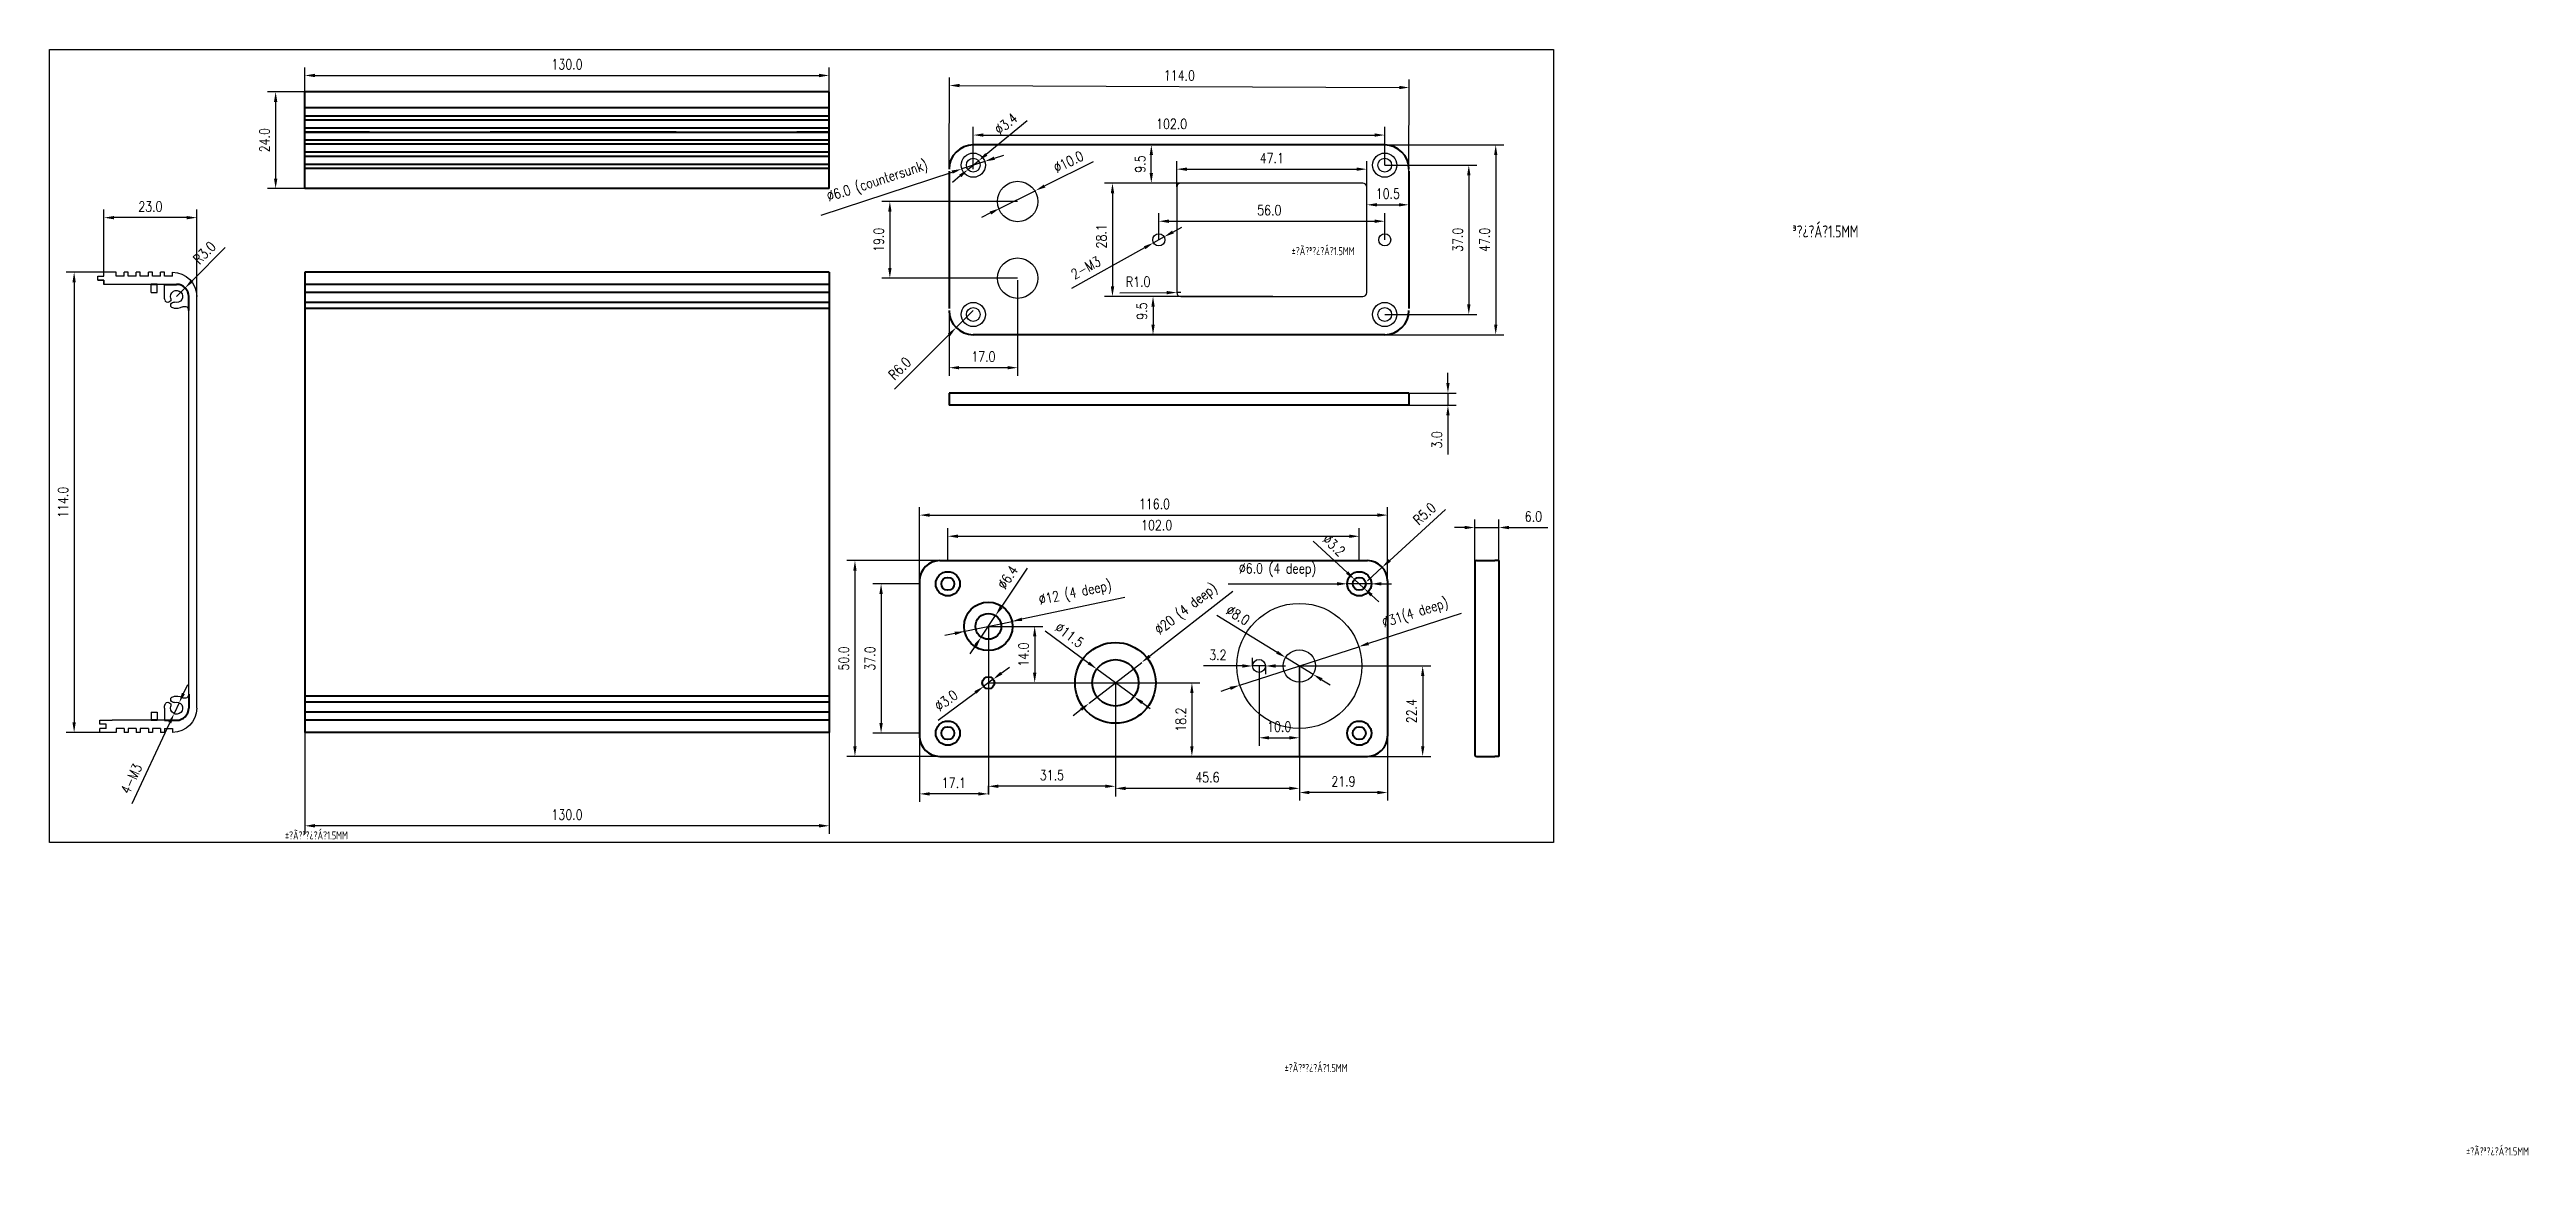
# Model space of a CAD drawing. Extents: x 2504 to 3118, y 66 to 340.
import ezdxf

# ---------------------------------------------------------------- set-up
doc = ezdxf.new("R2010")
doc.units = 0
doc.header["$MEASUREMENT"] = 0
doc.layers.get('0').update_dxf_attribs({"linetype": 'CONTINUOUS'})
doc.layers.get('DEFPOINTS').update_dxf_attribs({"linetype": 'CONTINUOUS'})
doc.layers.add('尺寸标注', color=7, linetype='CONTINUOUS')
doc.styles.add('PC_TEXTSTYLE', font='isocp.shx', dxfattribs={"width": 0.8, "bigfont": 'hzfs.shx'})
doc.styles.add('TH_GBDIM', font='romans.shx', dxfattribs={"width": 0.8, "bigfont": 'gbcbig.shx'})
doc.dimstyles.new('TH_GBDIM', dxfattribs={"dimtxt": 2.5, "dimasz": 2.5, "dimexe": 2, "dimexo": 0, "dimgap": 1.5, "dimtad": 1, "dimdec": 1, "dimzin": 0, "dimdsep": 46, "dimtxsty": 'TH_GBDIM', "dimcen": 2.5, "dimclrd": 5, "dimclre": 5, "dimclrt": 256, "dimadec": 0, "dimazin": 0, "dimtfac": 0.714286, "dimtdec": 1, "dimtmove": 0, "dimatfit": 3, "dimfxl": 1, "dimtzin": 0, "dimlwd": -1, "dimlwe": -1, "dimarcsym": 0})

msp = doc.modelspace()

# ---------------------------------------------------------------- texts
at = {"linetype": 'ByBlock', "width": 19.549, "attachment_point": 1, "style": 'PC_TEXTSTYLE'}
for s, insert, char_height in [('³?¿?Á?1.5MM', (2935.72, 296.25), 3), ('±?Ã?³?¿?Á?1.5MM', (2811.56, 290.87), 2), ('±?Ã?³?¿?Á?1.5MM', (2562, 146.11), 2), ('±?Ã?³?¿?Á?1.5MM', (2809.82, 88.47), 2), ('±?Ã?³?¿?Á?1.5MM', (3102.71, 67.83), 2)]:
    msp.add_mtext(s, dxfattribs=dict(at, insert=insert, char_height=char_height))

# ---------------------------------------------------------------- blocks, each defined once
blk = doc.blocks.new('*D40')
at = {"color": 5, "ltscale": 5, "transparency": 16777216}
for p, q in [((2719.32, 208.2), (2719.32, 226.47)), ((2721.82, 224.47), (2832.82, 224.47)), ((2835.32, 208.2), (2835.32, 226.47))]:
    blk.add_line(p, q, dxfattribs=at)
for points in [[(2721.82, 224.89), (2721.82, 224.05), (2719.32, 224.47)], [(2832.82, 224.89), (2832.82, 224.05), (2835.32, 224.47)]]:
    blk.add_solid(points, dxfattribs=at)
at = {"layer": 'DEFPOINTS', "color": 0, "ltscale": 5, "transparency": 16777216}
for p in [(2835.32, 224.47), (2719.32, 208.2), (2835.32, 208.2)]:
    blk.add_point(p, dxfattribs=at)
at = {"lineweight": 40, "ltscale": 5, "transparency": 16777216, "insert": (2777.55, 227.22), "char_height": 2.5, "attachment_point": 5, "style": 'TH_GBDIM'}
blk.add_mtext('116.0{}{}', dxfattribs=at)
blk = doc.blocks.new('*D36')
at = {"color": 5, "ltscale": 5, "transparency": 16777216}
for p, q in [((2726.32, 213.2), (2726.32, 221.23)), ((2828.32, 213.2), (2828.32, 221.23)), ((2728.82, 219.23), (2825.82, 219.23))]:
    blk.add_line(p, q, dxfattribs=at)
for points in [[(2728.82, 219.65), (2728.82, 218.81), (2726.32, 219.23)], [(2825.82, 219.65), (2825.82, 218.81), (2828.32, 219.23)]]:
    blk.add_solid(points, dxfattribs=at)
at = {"layer": 'DEFPOINTS', "color": 0, "ltscale": 5, "transparency": 16777216}
for p in [(2828.32, 219.23), (2726.32, 213.2), (2828.32, 213.2)]:
    blk.add_point(p, dxfattribs=at)
at = {"lineweight": 40, "ltscale": 5, "transparency": 16777216, "insert": (2778.09, 221.98), "char_height": 2.5, "attachment_point": 5, "style": 'TH_GBDIM'}
blk.add_mtext('102.0', dxfattribs=at)
blk = doc.blocks.new('*D41')
at = {"color": 5, "ltscale": 5, "transparency": 16777216}
for p, q in [((2724.32, 213.2), (2701.3, 213.2)), ((2703.3, 210.7), (2703.3, 167.2)), ((2724.32, 164.7), (2701.3, 164.7))]:
    blk.add_line(p, q, dxfattribs=at)
for points in [[(2702.88, 210.7), (2703.71, 210.7), (2703.3, 213.2)], [(2702.88, 167.2), (2703.71, 167.2), (2703.3, 164.7)]]:
    blk.add_solid(points, dxfattribs=at)
at = {"layer": 'DEFPOINTS', "color": 0, "ltscale": 5, "transparency": 16777216}
for p in [(2724.32, 213.2), (2703.3, 164.7), (2724.32, 164.7)]:
    blk.add_point(p, dxfattribs=at)
at = {"lineweight": 40, "ltscale": 5, "transparency": 16777216, "insert": (2700.55, 188.95), "char_height": 2.5, "attachment_point": 5, "rotation": 90, "style": 'TH_GBDIM'}
blk.add_mtext('50.0{}{}', dxfattribs=at)
blk = doc.blocks.new('*D37')
at = {"color": 5, "ltscale": 5, "transparency": 16777216}
for p, q in [((2719.32, 207.45), (2707.77, 207.45)), ((2709.77, 204.95), (2709.77, 172.95)), ((2719.32, 170.45), (2707.77, 170.45))]:
    blk.add_line(p, q, dxfattribs=at)
for points in [[(2709.36, 204.95), (2710.19, 204.95), (2709.77, 207.45)], [(2709.36, 172.95), (2710.19, 172.95), (2709.77, 170.45)]]:
    blk.add_solid(points, dxfattribs=at)
at = {"layer": 'DEFPOINTS', "color": 0, "ltscale": 5, "transparency": 16777216}
for p in [(2719.32, 207.45), (2709.77, 170.45), (2719.32, 170.45)]:
    blk.add_point(p, dxfattribs=at)
at = {"lineweight": 40, "ltscale": 5, "transparency": 16777216, "insert": (2707.02, 188.95), "char_height": 2.5, "attachment_point": 5, "rotation": 90, "style": 'TH_GBDIM'}
blk.add_mtext('37.0', dxfattribs=at)
blk = doc.blocks.new('*D42')
at = {"color": 5, "ltscale": 5, "transparency": 16777216}
for p, q in [((2849.7, 225.84), (2835.87, 213.25)), ((2830.32, 208.2), (2834.02, 211.57))]:
    blk.add_line(p, q, dxfattribs=at)
blk.add_solid([(2835.59, 213.56), (2836.15, 212.94), (2834.02, 211.57)], dxfattribs=at)
at = {"layer": 'DEFPOINTS', "color": 0, "ltscale": 5, "transparency": 16777216}
for p in [(2834.02, 211.57), (2830.32, 208.2)]:
    blk.add_point(p, dxfattribs=at)
at = {"lineweight": 40, "ltscale": 5, "transparency": 16777216, "insert": (2844.49, 224.81), "char_height": 2.5, "attachment_point": 5, "rotation": 42.3037, "style": 'TH_GBDIM'}
blk.add_mtext('R5.0', dxfattribs=at)
blk = doc.blocks.new('*D43')
at = {"color": 5, "ltscale": 5, "transparency": 16777216}
for p, q in [((2854.44, 221.39), (2851.94, 221.39)), ((2856.94, 212.7), (2856.94, 223.39)), ((2856.94, 221.39), (2862.94, 221.39)), ((2862.94, 213.2), (2862.94, 223.39)), ((2865.44, 221.39), (2875.03, 221.39))]:
    blk.add_line(p, q, dxfattribs=at)
for points in [[(2854.44, 221.81), (2854.44, 220.98), (2856.94, 221.39)], [(2865.44, 221.81), (2865.44, 220.98), (2862.94, 221.39)]]:
    blk.add_solid(points, dxfattribs=at)
at = {"layer": 'DEFPOINTS', "color": 0, "ltscale": 5, "transparency": 16777216}
for p in [(2862.94, 221.39), (2856.94, 212.7), (2862.94, 213.2)]:
    blk.add_point(p, dxfattribs=at)
at = {"lineweight": 40, "ltscale": 5, "transparency": 16777216, "insert": (2871.49, 224.14), "char_height": 2.5, "attachment_point": 5, "style": 'TH_GBDIM'}
blk.add_mtext('6.0', dxfattribs=at)
blk = doc.blocks.new('*D38')
at = {"layer": 'DEFPOINTS', "color": 0, "ltscale": 5, "transparency": 16777216}
for p in [(2827.15, 208.54), (2829.49, 206.36)]:
    blk.add_point(p, dxfattribs=at)
at = {"layer": '尺寸标注', "color": 5, "ltscale": 5, "transparency": 16777216}
for p, q in [((2816.88, 218.05), (2825.31, 210.24)), ((2829.49, 206.36), (2827.15, 208.54)), ((2831.33, 204.66), (2833.16, 202.96))]:
    blk.add_line(p, q, dxfattribs=at)
for points in [[(2825.59, 210.54), (2825.03, 209.93), (2827.15, 208.54)], [(2831.61, 204.97), (2831.04, 204.36), (2829.49, 206.36)]]:
    blk.add_solid(points, dxfattribs=at)
at = {"layer": '尺寸标注', "lineweight": 40, "ltscale": 5, "transparency": 16777216, "insert": (2822.05, 217.01), "char_height": 2.5, "attachment_point": 5, "rotation": 317.1756, "style": 'TH_GBDIM'}
blk.add_mtext('∅3.2', dxfattribs=at)
blk = doc.blocks.new('*D39')
at = {"layer": 'DEFPOINTS', "color": 0, "ltscale": 5, "transparency": 16777216}
for p in [(2825.32, 207.45), (2831.32, 207.45)]:
    blk.add_point(p, dxfattribs=at)
at = {"layer": '尺寸标注', "color": 5, "ltscale": 5, "transparency": 16777216}
for p, q in [((2795.79, 207.45), (2822.82, 207.45)), ((2831.32, 207.45), (2825.32, 207.45)), ((2833.82, 207.45), (2836.32, 207.45))]:
    blk.add_line(p, q, dxfattribs=at)
for points in [[(2822.82, 207.87), (2822.82, 207.03), (2825.32, 207.45)], [(2833.82, 207.87), (2833.82, 207.03), (2831.32, 207.45)]]:
    blk.add_solid(points, dxfattribs=at)
at = {"layer": '尺寸标注', "lineweight": 40, "ltscale": 5, "transparency": 16777216, "insert": (2808.06, 210.85), "char_height": 2.5, "attachment_point": 5, "style": 'TH_GBDIM'}
blk.add_mtext('∅6.0 (4 deep)', dxfattribs=at)
blk = doc.blocks.new('*D44')
at = {"layer": 'DEFPOINTS', "color": 0, "ltscale": 5, "transparency": 16777216}
for p in [(2813.47, 187.1), (2835.32, 169.7), (2813.47, 155.74)]:
    blk.add_point(p, dxfattribs=at)
at = {"layer": '尺寸标注', "color": 5, "ltscale": 5, "transparency": 16777216}
for p, q in [((2813.47, 187.1), (2813.47, 153.74)), ((2835.32, 169.7), (2835.32, 153.74)), ((2832.82, 155.74), (2815.97, 155.74))]:
    blk.add_line(p, q, dxfattribs=at)
for points in [[(2815.97, 156.16), (2815.97, 155.33), (2813.47, 155.74)], [(2832.82, 156.16), (2832.82, 155.33), (2835.32, 155.74)]]:
    blk.add_solid(points, dxfattribs=at)
at = {"layer": '尺寸标注', "lineweight": 40, "ltscale": 5, "transparency": 16777216, "insert": (2824.39, 158.49), "char_height": 2.5, "attachment_point": 5, "style": 'TH_GBDIM'}
blk.add_mtext('21.9', dxfattribs=at)
blk = doc.blocks.new('*D45')
at = {"layer": 'DEFPOINTS', "color": 0, "ltscale": 5, "transparency": 16777216}
for p in [(2767.87, 182.91), (2813.47, 172.11), (2767.87, 156.77)]:
    blk.add_point(p, dxfattribs=at)
at = {"layer": '尺寸标注', "color": 5, "ltscale": 5, "transparency": 16777216}
for p, q in [((2767.87, 182.91), (2767.87, 154.77)), ((2813.47, 172.11), (2813.47, 154.77)), ((2810.97, 156.77), (2770.37, 156.77))]:
    blk.add_line(p, q, dxfattribs=at)
for points in [[(2770.37, 157.19), (2770.37, 156.35), (2767.87, 156.77)], [(2810.97, 157.19), (2810.97, 156.35), (2813.47, 156.77)]]:
    blk.add_solid(points, dxfattribs=at)
at = {"layer": '尺寸标注', "lineweight": 40, "ltscale": 5, "transparency": 16777216, "insert": (2790.67, 159.52), "char_height": 2.5, "attachment_point": 5, "style": 'TH_GBDIM'}
blk.add_mtext('45.6', dxfattribs=at)
blk = doc.blocks.new('*D46')
at = {"layer": 'DEFPOINTS', "color": 0, "ltscale": 5, "transparency": 16777216}
for p in [(2736.37, 196.91), (2767.87, 164.7), (2736.37, 157.29)]:
    blk.add_point(p, dxfattribs=at)
at = {"layer": '尺寸标注', "color": 5, "ltscale": 5, "transparency": 16777216}
for p, q in [((2736.37, 196.91), (2736.37, 155.29)), ((2767.87, 164.7), (2767.87, 155.29)), ((2765.37, 157.29), (2738.87, 157.29))]:
    blk.add_line(p, q, dxfattribs=at)
for points in [[(2738.87, 157.7), (2738.87, 156.87), (2736.37, 157.29)], [(2765.37, 157.7), (2765.37, 156.87), (2767.87, 157.29)]]:
    blk.add_solid(points, dxfattribs=at)
at = {"layer": '尺寸标注', "lineweight": 40, "ltscale": 5, "transparency": 16777216, "insert": (2752.12, 160.04), "char_height": 2.5, "attachment_point": 5, "style": 'TH_GBDIM'}
blk.add_mtext('31.5', dxfattribs=at)
blk = doc.blocks.new('*D47')
at = {"layer": 'DEFPOINTS', "color": 0, "ltscale": 5, "transparency": 16777216}
for p in [(2719.32, 169.7), (2719.32, 155.4), (2736.37, 155.29)]:
    blk.add_point(p, dxfattribs=at)
at = {"layer": '尺寸标注', "color": 5, "ltscale": 5, "transparency": 16777216}
for p, q in [((2719.32, 169.7), (2719.32, 153.4)), ((2733.87, 155.4), (2721.82, 155.4)), ((2736.37, 155.29), (2736.37, 157.4))]:
    blk.add_line(p, q, dxfattribs=at)
for points in [[(2721.82, 155.82), (2721.82, 154.99), (2719.32, 155.4)], [(2733.87, 155.82), (2733.87, 154.99), (2736.37, 155.4)]]:
    blk.add_solid(points, dxfattribs=at)
at = {"layer": '尺寸标注', "lineweight": 40, "ltscale": 5, "transparency": 16777216, "insert": (2727.84, 158.15), "char_height": 2.5, "attachment_point": 5, "style": 'TH_GBDIM'}
blk.add_mtext('17.1', dxfattribs=at)
blk = doc.blocks.new('*D48')
at = {"layer": 'DEFPOINTS', "color": 0, "ltscale": 5, "transparency": 16777216}
for p in [(2736.37, 182.91), (2767.87, 164.7), (2786.83, 164.7)]:
    blk.add_point(p, dxfattribs=at)
at = {"layer": '尺寸标注', "color": 5, "ltscale": 5, "transparency": 16777216}
for p, q in [((2736.37, 182.91), (2788.83, 182.91)), ((2786.83, 180.41), (2786.83, 167.2)), ((2767.87, 164.7), (2788.83, 164.7))]:
    blk.add_line(p, q, dxfattribs=at)
for points in [[(2786.41, 180.41), (2787.24, 180.41), (2786.83, 182.91)], [(2786.41, 167.2), (2787.24, 167.2), (2786.83, 164.7)]]:
    blk.add_solid(points, dxfattribs=at)
at = {"layer": '尺寸标注', "lineweight": 40, "ltscale": 5, "transparency": 16777216, "insert": (2784.08, 173.81), "char_height": 2.5, "attachment_point": 5, "rotation": 90, "style": 'TH_GBDIM'}
blk.add_mtext('18.2', dxfattribs=at)
blk = doc.blocks.new('*D49')
at = {"layer": 'DEFPOINTS', "color": 0, "ltscale": 5, "transparency": 16777216}
for p in [(2813.47, 187.1), (2830.32, 164.7), (2844.04, 164.7)]:
    blk.add_point(p, dxfattribs=at)
at = {"layer": '尺寸标注', "color": 5, "ltscale": 5, "transparency": 16777216}
for p, q in [((2813.47, 187.1), (2846.04, 187.1)), ((2844.04, 184.6), (2844.04, 167.2)), ((2830.32, 164.7), (2846.04, 164.7))]:
    blk.add_line(p, q, dxfattribs=at)
for points in [[(2843.63, 184.6), (2844.46, 184.6), (2844.04, 187.1)], [(2843.63, 167.2), (2844.46, 167.2), (2844.04, 164.7)]]:
    blk.add_solid(points, dxfattribs=at)
at = {"layer": '尺寸标注', "lineweight": 40, "ltscale": 5, "transparency": 16777216, "insert": (2841.29, 175.9), "char_height": 2.5, "attachment_point": 5, "rotation": 90, "style": 'TH_GBDIM'}
blk.add_mtext('22.4', dxfattribs=at)
blk = doc.blocks.new('*D50')
at = {"layer": 'DEFPOINTS', "color": 0, "ltscale": 5, "transparency": 16777216}
for p in [(2763.25, 186.34), (2772.49, 179.49)]:
    blk.add_point(p, dxfattribs=at)
at = {"layer": '尺寸标注', "color": 5, "ltscale": 5, "transparency": 16777216}
for p, q in [((2750.46, 195.8), (2761.24, 187.82)), ((2772.49, 179.49), (2763.25, 186.34)), ((2774.5, 178.01), (2776.51, 176.52))]:
    blk.add_line(p, q, dxfattribs=at)
for points in [[(2761.49, 188.16), (2760.99, 187.49), (2763.25, 186.34)], [(2774.75, 178.34), (2774.25, 177.67), (2772.49, 179.49)]]:
    blk.add_solid(points, dxfattribs=at)
at = {"layer": '尺寸标注', "lineweight": 40, "ltscale": 5, "transparency": 16777216, "insert": (2756.48, 194.77), "char_height": 2.5, "attachment_point": 5, "rotation": 323.48844, "style": 'TH_GBDIM'}
blk.add_mtext('∅11.5', dxfattribs=at)
blk = doc.blocks.new('*D51')
at = {"layer": 'DEFPOINTS', "color": 0, "ltscale": 5, "transparency": 16777216}
for p in [(2774.39, 187.99), (2761.35, 177.84)]:
    blk.add_point(p, dxfattribs=at)
at = {"layer": '尺寸标注', "color": 5, "ltscale": 5, "transparency": 16777216}
for p, q in [((2796.95, 205.52), (2776.36, 189.52)), ((2761.35, 177.84), (2774.39, 187.99)), ((2759.37, 176.31), (2757.4, 174.77))]:
    blk.add_line(p, q, dxfattribs=at)
for points in [[(2776.11, 189.85), (2776.62, 189.19), (2774.39, 187.99)], [(2759.12, 176.64), (2759.63, 175.98), (2761.35, 177.84)]]:
    blk.add_solid(points, dxfattribs=at)
at = {"layer": '尺寸标注', "lineweight": 40, "ltscale": 5, "transparency": 16777216, "insert": (2785.55, 200.98), "char_height": 2.5, "attachment_point": 5, "rotation": 37.86663, "style": 'TH_GBDIM'}
blk.add_mtext('%%C20 (4 deep)', dxfattribs=at)
blk = doc.blocks.new('*D52')
at = {"layer": 'DEFPOINTS', "color": 0, "ltscale": 5, "transparency": 16777216}
for p in [(2735.17, 182.02), (2737.57, 183.81)]:
    blk.add_point(p, dxfattribs=at)
at = {"layer": '尺寸标注', "color": 5, "ltscale": 5, "transparency": 16777216}
for p, q in [((2739.57, 185.31), (2741.58, 186.8)), ((2723.95, 173.65), (2733.16, 180.52)), ((2737.57, 183.81), (2735.17, 182.02))]:
    blk.add_line(p, q, dxfattribs=at)
for points in [[(2739.33, 185.64), (2739.82, 184.97), (2737.57, 183.81)], [(2732.91, 180.86), (2733.41, 180.19), (2735.17, 182.02)]]:
    blk.add_solid(points, dxfattribs=at)
at = {"layer": '尺寸标注', "lineweight": 40, "ltscale": 5, "transparency": 16777216, "insert": (2725.91, 178.54), "char_height": 2.5, "attachment_point": 5, "rotation": 36.72519, "style": 'TH_GBDIM'}
blk.add_mtext('∅3.0', dxfattribs=at)
blk = doc.blocks.new('*D53')
at = {"layer": 'DEFPOINTS', "color": 0, "ltscale": 5, "transparency": 16777216}
for p in [(2810.06, 189.19), (2816.88, 185.01)]:
    blk.add_point(p, dxfattribs=at)
at = {"layer": '尺寸标注', "color": 5, "ltscale": 5, "transparency": 16777216}
for p, q in [((2792.97, 199.66), (2807.93, 190.5)), ((2816.88, 185.01), (2810.06, 189.19)), ((2819.01, 183.7), (2821.14, 182.4))]:
    blk.add_line(p, q, dxfattribs=at)
for points in [[(2808.14, 190.85), (2807.71, 190.14), (2810.06, 189.19)], [(2819.23, 184.06), (2818.79, 183.35), (2816.88, 185.01)]]:
    blk.add_solid(points, dxfattribs=at)
at = {"layer": '尺寸标注', "lineweight": 40, "ltscale": 5, "transparency": 16777216, "insert": (2798.24, 199.66), "char_height": 2.5, "attachment_point": 5, "rotation": 328.50239, "style": 'TH_GBDIM'}
blk.add_mtext('∅8.0', dxfattribs=at)
blk = doc.blocks.new('*D54')
at = {"layer": 'DEFPOINTS', "color": 0, "ltscale": 5, "transparency": 16777216}
for p in [(2828.22, 191.87), (2798.72, 182.33)]:
    blk.add_point(p, dxfattribs=at)
at = {"layer": '尺寸标注', "color": 5, "ltscale": 5, "transparency": 16777216}
for p, q in [((2853.57, 200.08), (2830.59, 192.64)), ((2798.72, 182.33), (2828.22, 191.87)), ((2796.34, 181.56), (2793.97, 180.79))]:
    blk.add_line(p, q, dxfattribs=at)
for points in [[(2830.47, 193.04), (2830.72, 192.25), (2828.22, 191.87)], [(2796.22, 181.95), (2796.47, 181.16), (2798.72, 182.33)]]:
    blk.add_solid(points, dxfattribs=at)
at = {"layer": '尺寸标注', "lineweight": 40, "ltscale": 5, "transparency": 16777216, "insert": (2842.26, 200), "char_height": 2.5, "attachment_point": 5, "rotation": 17.93719, "style": 'TH_GBDIM'}
blk.add_mtext('%%C31(4 deep)', dxfattribs=at)
blk = doc.blocks.new('*D55')
at = {"layer": 'DEFPOINTS', "color": 0, "ltscale": 5, "transparency": 16777216}
for p in [(2834.63, 318.63), (2732.63, 310.17), (2834.63, 311.17)]:
    blk.add_point(p, dxfattribs=at)
at = {"layer": '尺寸标注', "color": 5, "ltscale": 5, "transparency": 16777216}
for p, q in [((2732.63, 310.17), (2732.63, 320.63)), ((2834.63, 311.17), (2834.63, 320.63)), ((2735.13, 318.63), (2832.13, 318.63))]:
    blk.add_line(p, q, dxfattribs=at)
for points in [[(2735.13, 319.04), (2735.13, 318.21), (2732.63, 318.63)], [(2832.13, 319.04), (2832.13, 318.21), (2834.63, 318.63)]]:
    blk.add_solid(points, dxfattribs=at)
at = {"layer": '尺寸标注', "lineweight": 40, "ltscale": 5, "transparency": 16777216, "insert": (2781.8, 321.38), "char_height": 2.5, "attachment_point": 5, "style": 'TH_GBDIM'}
blk.add_mtext('102.0', dxfattribs=at)
blk = doc.blocks.new('*D56')
at = {"layer": 'DEFPOINTS', "color": 0, "ltscale": 5, "transparency": 16777216}
for p in [(2830.18, 310.18), (2783.08, 305.8), (2830.18, 305.72)]:
    blk.add_point(p, dxfattribs=at)
at = {"layer": '尺寸标注', "color": 5, "ltscale": 5, "transparency": 16777216}
for p, q in [((2783.08, 305.8), (2783.08, 312.18)), ((2785.58, 310.18), (2827.68, 310.18)), ((2830.18, 305.72), (2830.18, 312.18))]:
    blk.add_line(p, q, dxfattribs=at)
for points in [[(2785.58, 310.59), (2785.58, 309.76), (2783.08, 310.18)], [(2827.68, 310.59), (2827.68, 309.76), (2830.18, 310.18)]]:
    blk.add_solid(points, dxfattribs=at)
at = {"layer": '尺寸标注', "lineweight": 40, "ltscale": 5, "transparency": 16777216, "insert": (2806.63, 312.93), "char_height": 2.5, "attachment_point": 5, "style": 'TH_GBDIM'}
blk.add_mtext('47.1', dxfattribs=at)
blk = doc.blocks.new('*D57')
at = {"layer": 'DEFPOINTS', "color": 0, "ltscale": 5, "transparency": 16777216}
for p in [(2834.63, 311.17), (2834.63, 274.17), (2855.48, 274.17)]:
    blk.add_point(p, dxfattribs=at)
at = {"layer": '尺寸标注', "color": 5, "ltscale": 5, "transparency": 16777216}
for p, q in [((2834.63, 311.17), (2857.48, 311.17)), ((2855.48, 308.67), (2855.48, 276.67)), ((2834.63, 274.17), (2857.48, 274.17))]:
    blk.add_line(p, q, dxfattribs=at)
for points in [[(2855.06, 308.67), (2855.89, 308.67), (2855.48, 311.17)], [(2855.06, 276.67), (2855.89, 276.67), (2855.48, 274.17)]]:
    blk.add_solid(points, dxfattribs=at)
at = {"layer": '尺寸标注', "lineweight": 40, "ltscale": 5, "transparency": 16777216, "insert": (2852.73, 292.67), "char_height": 2.5, "attachment_point": 5, "rotation": 90, "style": 'TH_GBDIM'}
blk.add_mtext('37.0', dxfattribs=at)
blk = doc.blocks.new('*D58')
at = {"layer": 'DEFPOINTS', "color": 0, "ltscale": 5, "transparency": 16777216}
for p in [(2827.08, 316.17), (2826.24, 269.17), (2862.15, 269.17)]:
    blk.add_point(p, dxfattribs=at)
at = {"layer": '尺寸标注', "color": 5, "ltscale": 5, "transparency": 16777216}
for p, q in [((2827.08, 316.17), (2864.15, 316.17)), ((2862.15, 313.67), (2862.15, 271.67)), ((2826.24, 269.17), (2864.15, 269.17))]:
    blk.add_line(p, q, dxfattribs=at)
for points in [[(2861.74, 313.67), (2862.57, 313.67), (2862.15, 316.17)], [(2861.74, 271.67), (2862.57, 271.67), (2862.15, 269.17)]]:
    blk.add_solid(points, dxfattribs=at)
at = {"layer": '尺寸标注', "lineweight": 40, "ltscale": 5, "transparency": 16777216, "insert": (2859.4, 292.67), "char_height": 2.5, "attachment_point": 5, "rotation": 90, "style": 'TH_GBDIM'}
blk.add_mtext('47.0', dxfattribs=at)
blk = doc.blocks.new('*D59')
at = {"layer": 'DEFPOINTS', "color": 0, "ltscale": 5, "transparency": 16777216}
for p in [(2728.38, 270.93), (2732.63, 275.17)]:
    blk.add_point(p, dxfattribs=at)
at = {"layer": '尺寸标注', "color": 5, "ltscale": 5, "transparency": 16777216}
for p, q in [((2732.63, 275.17), (2728.38, 270.93)), ((2713.11, 255.65), (2726.61, 269.16))]:
    blk.add_line(p, q, dxfattribs=at)
blk.add_solid([(2726.32, 269.45), (2726.91, 268.86), (2728.38, 270.93)], dxfattribs=at)
at = {"layer": '尺寸标注', "lineweight": 40, "ltscale": 5, "transparency": 16777216, "insert": (2714.38, 260.81), "char_height": 2.5, "attachment_point": 5, "rotation": 45, "style": 'TH_GBDIM'}
blk.add_mtext('R6.0', dxfattribs=at)
blk = doc.blocks.new('*D60')
at = {"layer": 'DEFPOINTS', "color": 0, "ltscale": 5, "transparency": 16777216}
for p in [(2731.31, 310.09), (2733.94, 312.25)]:
    blk.add_point(p, dxfattribs=at)
at = {"layer": '尺寸标注', "color": 5, "ltscale": 5, "transparency": 16777216}
for p, q in [((2745.98, 322.19), (2735.86, 313.84)), ((2729.39, 308.5), (2727.46, 306.9)), ((2731.31, 310.09), (2733.94, 312.25))]:
    blk.add_line(p, q, dxfattribs=at)
for points in [[(2735.6, 314.16), (2736.13, 313.52), (2733.94, 312.25)], [(2729.12, 308.82), (2729.65, 308.17), (2731.31, 310.09)]]:
    blk.add_solid(points, dxfattribs=at)
at = {"layer": '尺寸标注', "lineweight": 40, "ltscale": 5, "transparency": 16777216, "insert": (2740.73, 321.42), "char_height": 2.5, "attachment_point": 5, "rotation": 39.5266, "style": 'TH_GBDIM'}
blk.add_mtext('∅3.4', dxfattribs=at)
blk = doc.blocks.new('*D61')
at = {"layer": 'DEFPOINTS', "color": 0, "ltscale": 5, "transparency": 16777216}
for p in [(2729.77, 310.23), (2735.48, 312.1)]:
    blk.add_point(p, dxfattribs=at)
at = {"layer": '尺寸标注', "color": 5, "ltscale": 5, "transparency": 16777216}
for p, q in [((2737.85, 312.88), (2740.23, 313.66)), ((2694.93, 298.81), (2727.4, 309.45)), ((2735.48, 312.1), (2729.77, 310.23))]:
    blk.add_line(p, q, dxfattribs=at)
for points in [[(2737.72, 313.28), (2737.98, 312.49), (2735.48, 312.1)], [(2727.27, 309.85), (2727.53, 309.06), (2729.77, 310.23)]]:
    blk.add_solid(points, dxfattribs=at)
at = {"layer": '尺寸标注', "lineweight": 40, "ltscale": 5, "transparency": 16777216, "insert": (2708.92, 306.98), "char_height": 2.5, "attachment_point": 5, "rotation": 18.15544, "style": 'TH_GBDIM'}
blk.add_mtext('∅6.0 (countersunk)', dxfattribs=at)
blk = doc.blocks.new('*D62')
at = {"layer": 'DEFPOINTS', "color": 0, "ltscale": 5, "transparency": 16777216}
for p in [(2840.63, 254.7), (2840.63, 251.7), (2850.3, 251.7)]:
    blk.add_point(p, dxfattribs=at)
at = {"layer": '尺寸标注', "color": 5, "ltscale": 5, "transparency": 16777216}
for p, q in [((2850.3, 257.2), (2850.3, 259.7)), ((2840.63, 254.7), (2852.3, 254.7)), ((2850.3, 254.7), (2850.3, 251.7)), ((2840.63, 251.7), (2852.3, 251.7)), ((2850.3, 249.2), (2850.3, 239.51))]:
    blk.add_line(p, q, dxfattribs=at)
for points in [[(2849.89, 257.2), (2850.72, 257.2), (2850.3, 254.7)], [(2849.89, 249.2), (2850.72, 249.2), (2850.3, 251.7)]]:
    blk.add_solid(points, dxfattribs=at)
at = {"layer": '尺寸标注', "lineweight": 40, "ltscale": 5, "transparency": 16777216, "insert": (2847.55, 243.11), "char_height": 2.5, "attachment_point": 5, "rotation": 90, "style": 'TH_GBDIM'}
blk.add_mtext('3.0', dxfattribs=at)
blk = doc.blocks.new('*D84')
at = {"layer": 'DEFPOINTS', "color": 0, "ltscale": 5, "transparency": 16777216}
for p in [(2743.63, 302.17), (2711.95, 283.17), (2743.63, 283.17)]:
    blk.add_point(p, dxfattribs=at)
at = {"layer": '尺寸标注', "color": 5, "ltscale": 5, "transparency": 16777216}
for p, q in [((2743.63, 302.17), (2709.95, 302.17)), ((2711.95, 299.67), (2711.95, 285.67)), ((2743.63, 283.17), (2709.95, 283.17))]:
    blk.add_line(p, q, dxfattribs=at)
for points in [[(2711.53, 299.67), (2712.36, 299.67), (2711.95, 302.17)], [(2711.53, 285.67), (2712.36, 285.67), (2711.95, 283.17)]]:
    blk.add_solid(points, dxfattribs=at)
at = {"layer": '尺寸标注', "lineweight": 40, "ltscale": 5, "transparency": 16777216, "insert": (2709.2, 292.67), "char_height": 2.5, "attachment_point": 5, "rotation": 90, "style": 'TH_GBDIM'}
blk.add_mtext('19.0', dxfattribs=at)
blk = doc.blocks.new('*D85')
at = {"layer": 'DEFPOINTS', "color": 0, "ltscale": 5, "transparency": 16777216}
for p in [(2743.63, 282.67), (2726.63, 275.17), (2726.63, 260.99)]:
    blk.add_point(p, dxfattribs=at)
at = {"layer": '尺寸标注', "color": 5, "ltscale": 5, "transparency": 16777216}
for p, q in [((2743.63, 282.67), (2743.63, 258.99)), ((2726.63, 275.17), (2726.63, 258.99)), ((2741.13, 260.99), (2729.13, 260.99))]:
    blk.add_line(p, q, dxfattribs=at)
for points in [[(2729.13, 261.41), (2729.13, 260.58), (2726.63, 260.99)], [(2741.13, 261.41), (2741.13, 260.58), (2743.63, 260.99)]]:
    blk.add_solid(points, dxfattribs=at)
at = {"layer": '尺寸标注', "lineweight": 40, "ltscale": 5, "transparency": 16777216, "insert": (2735.13, 263.74), "char_height": 2.5, "attachment_point": 5, "style": 'TH_GBDIM'}
blk.add_mtext('17.0', dxfattribs=at)
blk = doc.blocks.new('*D86')
at = {"layer": 'DEFPOINTS', "color": 0, "ltscale": 5, "transparency": 16777216}
for p in [(2748.1, 304.9), (2739.15, 300.44)]:
    blk.add_point(p, dxfattribs=at)
at = {"layer": '尺寸标注', "color": 5, "ltscale": 5, "transparency": 16777216}
for p, q in [((2762.34, 311.98), (2750.34, 306.01)), ((2739.15, 300.44), (2748.1, 304.9)), ((2736.91, 299.33), (2734.67, 298.21))]:
    blk.add_line(p, q, dxfattribs=at)
for points in [[(2750.15, 306.38), (2750.53, 305.64), (2748.1, 304.9)], [(2736.72, 299.7), (2737.1, 298.95), (2739.15, 300.44)]]:
    blk.add_solid(points, dxfattribs=at)
at = {"layer": '尺寸标注', "lineweight": 40, "ltscale": 5, "transparency": 16777216, "insert": (2756.23, 312.01), "char_height": 2.5, "attachment_point": 5, "rotation": 26.45528, "style": 'TH_GBDIM'}
blk.add_mtext('∅10.0', dxfattribs=at)
blk = doc.blocks.new('*D87')
at = {"layer": 'DEFPOINTS', "color": 0, "ltscale": 5, "transparency": 16777216}
for p in [(2738.15, 199.58), (2734.59, 194.25)]:
    blk.add_point(p, dxfattribs=at)
at = {"layer": '尺寸标注', "color": 5, "ltscale": 5, "transparency": 16777216}
for p, q in [((2745.98, 211.3), (2739.54, 201.65)), ((2734.59, 194.25), (2738.15, 199.58)), ((2733.2, 192.17), (2731.81, 190.1))]:
    blk.add_line(p, q, dxfattribs=at)
for points in [[(2739.19, 201.89), (2739.88, 201.42), (2738.15, 199.58)], [(2732.86, 192.41), (2733.55, 191.94), (2734.59, 194.25)]]:
    blk.add_solid(points, dxfattribs=at)
at = {"layer": '尺寸标注', "lineweight": 40, "ltscale": 5, "transparency": 16777216, "insert": (2741.16, 209.04), "char_height": 2.5, "attachment_point": 5, "rotation": 56.25598, "style": 'TH_GBDIM'}
blk.add_mtext('∅6.4', dxfattribs=at)
blk = doc.blocks.new('*D88')
at = {"layer": 'DEFPOINTS', "color": 0, "ltscale": 5, "transparency": 16777216}
for p in [(2736.37, 196.91), (2741.37, 182.91), (2747.85, 182.91)]:
    blk.add_point(p, dxfattribs=at)
at = {"layer": '尺寸标注', "color": 5, "ltscale": 5, "transparency": 16777216}
for p, q in [((2736.37, 196.91), (2749.85, 196.91)), ((2747.85, 194.41), (2747.85, 185.41)), ((2741.37, 182.91), (2749.85, 182.91))]:
    blk.add_line(p, q, dxfattribs=at)
for points in [[(2747.44, 194.41), (2748.27, 194.41), (2747.85, 196.91)], [(2747.44, 185.41), (2748.27, 185.41), (2747.85, 182.91)]]:
    blk.add_solid(points, dxfattribs=at)
at = {"layer": '尺寸标注', "lineweight": 40, "ltscale": 5, "transparency": 16777216, "insert": (2745.1, 189.91), "char_height": 2.5, "attachment_point": 5, "rotation": 90, "style": 'TH_GBDIM'}
blk.add_mtext('14.0', dxfattribs=at)
blk = doc.blocks.new('*D89')
at = {"layer": 'DEFPOINTS', "color": 0, "ltscale": 5, "transparency": 16777216}
for p in [(2742.24, 198.15), (2730.5, 195.68)]:
    blk.add_point(p, dxfattribs=at)
at = {"layer": '尺寸标注', "color": 5, "ltscale": 5, "transparency": 16777216}
for p, q in [((2770.2, 204.04), (2744.69, 198.67)), ((2730.5, 195.68), (2742.24, 198.15)), ((2728.05, 195.16), (2725.6, 194.65))]:
    blk.add_line(p, q, dxfattribs=at)
for points in [[(2744.6, 199.07), (2744.77, 198.26), (2742.24, 198.15)], [(2727.97, 195.57), (2728.14, 194.75), (2730.5, 195.68)]]:
    blk.add_solid(points, dxfattribs=at)
at = {"layer": '尺寸标注', "lineweight": 40, "ltscale": 5, "transparency": 16777216, "insert": (2757.96, 204.94), "char_height": 2.5, "width": 22.8376, "attachment_point": 5, "rotation": 11.89538, "style": 'TH_GBDIM'}
blk.add_mtext('%%C12 (4 deep)', dxfattribs=at)
blk = doc.blocks.new('*D182')
at = {"color": 5, "transparency": 16777216}
for p, q in [((2566.92, 170.64), (2566.92, 145.5)), ((2696.92, 170.64), (2696.92, 145.5)), ((2694.42, 147.5), (2569.42, 147.5))]:
    blk.add_line(p, q, dxfattribs=at)
for points in [[(2569.42, 147.92), (2569.42, 147.08), (2566.92, 147.5)], [(2694.42, 147.92), (2694.42, 147.08), (2696.92, 147.5)]]:
    blk.add_solid(points, dxfattribs=at)
at = {"layer": 'DEFPOINTS', "color": 0, "transparency": 16777216}
for p in [(2566.92, 170.64), (2696.92, 170.64), (2566.92, 147.5)]:
    blk.add_point(p, dxfattribs=at)
at = {"lineweight": 40, "transparency": 16777216, "insert": (2631.92, 150.25), "char_height": 2.5, "attachment_point": 5, "style": 'TH_GBDIM'}
blk.add_mtext('130.0', dxfattribs=at)
blk = doc.blocks.new('*D183')
at = {"color": 5, "transparency": 16777216}
for p, q in [((2547.19, 290.75), (2539.01, 282.53)), ((2535.13, 278.64), (2537.24, 280.76))]:
    blk.add_line(p, q, dxfattribs=at)
blk.add_solid([(2538.71, 282.83), (2539.3, 282.24), (2537.24, 280.76)], dxfattribs=at)
at = {"layer": 'DEFPOINTS', "color": 0, "transparency": 16777216}
for p in [(2535.13, 278.64), (2537.24, 280.76)]:
    blk.add_point(p, dxfattribs=at)
at = {"lineweight": 40, "transparency": 16777216, "insert": (2542.04, 289.47), "char_height": 2.5, "attachment_point": 5, "rotation": 45.09994, "style": 'TH_GBDIM'}
blk.add_mtext('R3.0', dxfattribs=at)
blk = doc.blocks.new('xc3')
for p, q in [((303.89, 1025), (303.89, 1028)), ((304.89, 1028), (303.89, 1028)), ((305.89, 1029.5), (304.89, 1029.5)), ((305.89, 1028), (306.89, 1028)), ((306.89, 1028), (305.89, 1028)), ((415.89, 1029), (414.89, 1029)), ((414.89, 1029), (414.89, 1026)), ((414.89, 1016.3), (414.89, 1026)), ((416.89, 1027.5), (415.89, 1027.5)), ((417.89, 1029), (416.89, 1029)), ((417.89, 1025), (417.89, 1029)), ((304.89, 1025), (303.89, 1025)), ((303.89, 1022), (303.89, 1023)), ((304.89, 1023), (303.89, 1023)), ((304.89, 1022), (303.89, 1022)), ((303.89, 1019), (303.89, 1020)), ((304.89, 1020), (303.89, 1020)), ((416.89, 1025), (417.89, 1025)), ((416.89, 1023), (417.89, 1023)), ((416.89, 1022), (417.89, 1022)), ((416.89, 1020), (417.89, 1020)), ((417.89, 1022), (417.89, 1023)), ((417.89, 1019), (417.89, 1020)), ((304.89, 1019), (303.89, 1019)), ((303.89, 1016), (303.89, 1017)), ((304.89, 1017), (303.89, 1017)), ((304.89, 1016), (303.89, 1016)), ((304.89, 1014), (303.89, 1014)), ((308.89, 1016.3), (308.89, 1014.8)), ((412.89, 1016.3), (412.89, 1014.8)), ((416.89, 1019), (417.89, 1019)), ((416.89, 1017), (417.89, 1017)), ((416.89, 1016), (417.89, 1016)), ((416.89, 1014), (417.89, 1014)), ((417.89, 1016), (417.89, 1017)), ((304.89, 1013), (303.89, 1013)), ((304.89, 1011), (303.89, 1011)), ((309.89, 1013), (306.89, 1013)), ((411.89, 1013), (414.89, 1013)), ((416.89, 1013), (417.89, 1013)), ((416.89, 1013), (416.89, 1011)), ((416.89, 1011), (417.89, 1011))]:
    blk.add_line(p, q)
at = {"linetype": 'Continuous'}
for p, q in [((304.89, 1029.5), (304.89, 1028)), ((305.89, 1029.5), (305.89, 1028)), ((305.89, 1028), (305.89, 1029.5)), ((306.89, 1016.3), (306.89, 1028)), ((415.89, 1027.5), (415.89, 1029)), ((416.89, 1027.5), (416.89, 1029)), ((304.89, 1023), (304.89, 1025)), ((304.89, 1020), (304.89, 1022)), ((416.89, 1023), (416.89, 1025)), ((416.89, 1020), (416.89, 1022)), ((303.89, 1013), (303.89, 1014)), ((304.89, 1017), (304.89, 1019)), ((304.89, 1014), (304.89, 1016)), ((308.89, 1016.3), (306.89, 1016.3)), ((308.89, 1014.8), (306.89, 1014.8)), ((306.89, 1013), (306.89, 1014.8)), ((306.89, 1013), (306.89, 1014.8)), ((412.89, 1016.3), (414.89, 1016.3)), ((412.89, 1014.8), (414.89, 1014.8)), ((414.89, 1014), (414.89, 1014.8)), ((414.89, 1013), (414.89, 1014.8)), ((414.89, 1013), (414.89, 1014.8)), ((414.89, 1013), (414.89, 1014.5)), ((416.89, 1017), (416.89, 1019)), ((416.89, 1014), (416.89, 1016)), ((417.89, 1013), (417.89, 1014)), ((304.89, 1011), (304.89, 1013)), ((411.89, 1005), (309.89, 1005)), ((408.43, 1007), (313.36, 1007))]:
    blk.add_line(p, q, dxfattribs=at)
for centre, radius, start, end in [((309.89, 1011), 6, 180, 270), ((309.89, 1010), 1.5, 71.3878, 18.6122), ((309.89, 1010), 3, 71.3878, 90), ((310.61, 1012.14), 0.75, 251.3878, 71.3878), ((312.03, 1010.72), 0.75, 18.6122, 198.6122), ((313.36, 1008), 1, 150, 270), ((309.89, 1010), 3, 330, 18.6122), ((309.89, 1010), 3, 0, 18.6122), ((408.43, 1008), 1, 270, 30), ((411.89, 1010), 3, 161.3878, 210), ((411.89, 1010), 3, 161.3878, 180), ((409.76, 1010.72), 0.75, 341.3878, 161.3878), ((411.89, 1010), 1.5, 161.3878, 108.6122), ((411.18, 1012.14), 0.75, 108.6122, 288.6122), ((411.89, 1010), 3, 90, 108.6122), ((411.89, 1011), 6, 270, 0)]:
    blk.add_arc(centre, radius, start, end)
blk = doc.blocks.new('*D179')
at = {"color": 5, "transparency": 16777216}
for p, q in [((2536.82, 180.26), (2537.88, 182.53)), ((2524.09, 153.01), (2533.43, 173.01)), ((2535.76, 178), (2534.49, 175.28))]:
    blk.add_line(p, q, dxfattribs=at)
for points in [[(2536.44, 180.44), (2537.2, 180.09), (2535.76, 178)], [(2533.06, 173.19), (2533.81, 172.84), (2534.49, 175.28)]]:
    blk.add_solid(points, dxfattribs=at)
at = {"layer": 'DEFPOINTS', "color": 0, "transparency": 16777216}
for p in [(2534.49, 175.28), (2535.76, 178)]:
    blk.add_point(p, dxfattribs=at)
at = {"lineweight": 40, "transparency": 16777216, "insert": (2523.93, 159.16), "char_height": 2.5, "attachment_point": 5, "rotation": 64.96086, "style": 'TH_GBDIM'}
blk.add_mtext('4-M3', dxfattribs=at)
blk = doc.blocks.new('*D180')
at = {"layer": 'DEFPOINTS', "color": 0, "ltscale": 5, "transparency": 16777216}
for p in [(2517.13, 284.64), (2509.73, 170.64), (2516.13, 170.64)]:
    blk.add_point(p, dxfattribs=at)
at = {"layer": '尺寸标注', "color": 5, "ltscale": 5, "transparency": 16777216}
for p, q in [((2517.13, 284.64), (2507.73, 284.64)), ((2509.73, 282.14), (2509.73, 173.14)), ((2516.13, 170.64), (2507.73, 170.64))]:
    blk.add_line(p, q, dxfattribs=at)
for points in [[(2509.31, 282.14), (2510.14, 282.14), (2509.73, 284.64)], [(2509.31, 173.14), (2510.14, 173.14), (2509.73, 170.64)]]:
    blk.add_solid(points, dxfattribs=at)
at = {"layer": '尺寸标注', "lineweight": 40, "ltscale": 5, "transparency": 16777216, "insert": (2506.98, 227.64), "char_height": 2.5, "attachment_point": 5, "rotation": 90, "style": 'TH_GBDIM'}
blk.add_mtext('114.0', dxfattribs=at)
blk = doc.blocks.new('*D181')
at = {"layer": 'DEFPOINTS', "color": 0, "ltscale": 5, "transparency": 16777216}
for p in [(2517.13, 298.17), (2517.13, 284.64), (2540.13, 278.64)]:
    blk.add_point(p, dxfattribs=at)
at = {"layer": '尺寸标注', "color": 5, "ltscale": 5, "transparency": 16777216}
for p, q in [((2517.13, 284.64), (2517.13, 300.17)), ((2537.63, 298.17), (2519.63, 298.17)), ((2540.13, 278.64), (2540.13, 300.17))]:
    blk.add_line(p, q, dxfattribs=at)
for points in [[(2519.63, 298.58), (2519.63, 297.75), (2517.13, 298.17)], [(2537.63, 298.58), (2537.63, 297.75), (2540.13, 298.17)]]:
    blk.add_solid(points, dxfattribs=at)
at = {"layer": '尺寸标注', "lineweight": 40, "ltscale": 5, "transparency": 16777216, "insert": (2528.63, 300.92), "char_height": 2.5, "attachment_point": 5, "style": 'TH_GBDIM'}
blk.add_mtext('23.0', dxfattribs=at)
blk = doc.blocks.new('*D220')
at = {"layer": 'DEFPOINTS', "color": 0, "ltscale": 5, "transparency": 16777216}
for p in [(2696.92, 333.39), (2566.92, 329.35), (2696.92, 329.35)]:
    blk.add_point(p, dxfattribs=at)
at = {"layer": '尺寸标注', "color": 5, "ltscale": 5, "transparency": 16777216}
for p, q in [((2566.92, 329.35), (2566.92, 335.39)), ((2569.42, 333.39), (2694.42, 333.39)), ((2696.92, 329.35), (2696.92, 335.39))]:
    blk.add_line(p, q, dxfattribs=at)
for points in [[(2569.42, 333.81), (2569.42, 332.97), (2566.92, 333.39)], [(2694.42, 333.81), (2694.42, 332.97), (2696.92, 333.39)]]:
    blk.add_solid(points, dxfattribs=at)
at = {"layer": '尺寸标注', "ltscale": 5, "transparency": 16777216, "insert": (2631.92, 336.14), "char_height": 2.5, "attachment_point": 5, "style": 'TH_GBDIM'}
blk.add_mtext('130.0', dxfattribs=at)
blk = doc.blocks.new('*D221')
at = {"layer": 'DEFPOINTS', "color": 0, "ltscale": 5, "transparency": 16777216}
for p in [(2566.92, 329.35), (2559.68, 305.35), (2566.92, 305.35)]:
    blk.add_point(p, dxfattribs=at)
at = {"layer": '尺寸标注', "color": 5, "ltscale": 5, "transparency": 16777216}
for p, q in [((2566.92, 329.35), (2557.68, 329.35)), ((2559.68, 326.85), (2559.68, 307.85)), ((2566.92, 305.35), (2557.68, 305.35))]:
    blk.add_line(p, q, dxfattribs=at)
for points in [[(2559.27, 326.85), (2560.1, 326.85), (2559.68, 329.35)], [(2559.27, 307.85), (2560.1, 307.85), (2559.68, 305.35)]]:
    blk.add_solid(points, dxfattribs=at)
at = {"layer": '尺寸标注', "ltscale": 5, "transparency": 16777216, "insert": (2556.93, 317.35), "char_height": 2.5, "attachment_point": 5, "rotation": 90, "style": 'TH_GBDIM'}
blk.add_mtext('24.0', dxfattribs=at)
blk = doc.blocks.new('*D251')
at = {"layer": 'DEFPOINTS', "color": 0, "ltscale": 5, "transparency": 16777216}
for p in [(2806.63, 306.72), (2767.14, 278.62), (2806.63, 278.62)]:
    blk.add_point(p, dxfattribs=at)
at = {"layer": '尺寸标注', "color": 5, "ltscale": 5, "transparency": 16777216}
for p, q in [((2806.63, 306.72), (2765.14, 306.72)), ((2767.14, 304.22), (2767.14, 281.12)), ((2806.63, 278.62), (2765.14, 278.62))]:
    blk.add_line(p, q, dxfattribs=at)
for points in [[(2766.73, 304.22), (2767.56, 304.22), (2767.14, 306.72)], [(2766.73, 281.12), (2767.56, 281.12), (2767.14, 278.62)]]:
    blk.add_solid(points, dxfattribs=at)
at = {"layer": '尺寸标注', "lineweight": 40, "ltscale": 5, "transparency": 16777216, "insert": (2764.39, 293.55), "char_height": 2.5, "attachment_point": 5, "rotation": 90, "style": 'TH_GBDIM'}
blk.add_mtext('28.1', dxfattribs=at)
blk = doc.blocks.new('*D256')
at = {"layer": 'DEFPOINTS', "color": 0, "ltscale": 5, "transparency": 16777216}
for p in [(2834.63, 297.28), (2778.63, 292.67), (2834.63, 292.67)]:
    blk.add_point(p, dxfattribs=at)
at = {"layer": '尺寸标注', "color": 5, "ltscale": 5, "transparency": 16777216}
for p, q in [((2778.63, 292.67), (2778.63, 299.28)), ((2781.13, 297.28), (2832.13, 297.28)), ((2834.63, 292.67), (2834.63, 299.28))]:
    blk.add_line(p, q, dxfattribs=at)
for points in [[(2781.13, 297.7), (2781.13, 296.86), (2778.63, 297.28)], [(2832.13, 297.7), (2832.13, 296.86), (2834.63, 297.28)]]:
    blk.add_solid(points, dxfattribs=at)
at = {"layer": '尺寸标注', "ltscale": 5, "transparency": 16777216, "insert": (2806.02, 300.03), "char_height": 2.5, "attachment_point": 5, "style": 'TH_GBDIM'}
blk.add_mtext('56.0', dxfattribs=at)
blk = doc.blocks.new('*D258')
at = {"layer": 'DEFPOINTS', "color": 0, "ltscale": 5, "transparency": 16777216}
for p in [(2783.08, 279.61), (2784.08, 279.62)]:
    blk.add_point(p, dxfattribs=at)
at = {"layer": '尺寸标注', "color": 5, "ltscale": 5, "transparency": 16777216}
for p, q in [((2768.98, 279.5), (2780.58, 279.59)), ((2784.08, 279.62), (2783.08, 279.61))]:
    blk.add_line(p, q, dxfattribs=at)
blk.add_solid([(2780.57, 280.01), (2780.58, 279.17), (2783.08, 279.61)], dxfattribs=at)
at = {"layer": '尺寸标注', "ltscale": 5, "transparency": 16777216, "insert": (2773.51, 282.28), "char_height": 2.5, "attachment_point": 5, "rotation": 0.45743, "style": 'TH_GBDIM'}
blk.add_mtext('R1.0', dxfattribs=at)
blk = doc.blocks.new('*D261')
at = {"layer": 'DEFPOINTS', "color": 0, "ltscale": 5, "transparency": 16777216}
for p in [(2840.72, 330.4), (2726.63, 310.17), (2840.63, 309.67)]:
    blk.add_point(p, dxfattribs=at)
at = {"layer": '尺寸标注', "color": 5, "ltscale": 5, "transparency": 16777216}
for p, q in [((2726.63, 310.17), (2726.72, 332.9)), ((2840.63, 309.67), (2840.72, 332.4)), ((2729.22, 330.89), (2838.22, 330.42))]:
    blk.add_line(p, q, dxfattribs=at)
for points in [[(2729.22, 331.31), (2729.21, 330.48), (2726.72, 330.9)], [(2838.22, 330.83), (2838.21, 330), (2840.72, 330.4)]]:
    blk.add_solid(points, dxfattribs=at)
at = {"layer": '尺寸标注', "ltscale": 5, "transparency": 16777216, "insert": (2783.73, 333.4), "char_height": 2.5, "attachment_point": 5, "rotation": 359.7487, "style": 'TH_GBDIM'}
blk.add_mtext('114.0', dxfattribs=at)
blk = doc.blocks.new('*D262')
at = {"layer": 'DEFPOINTS', "color": 0, "ltscale": 5, "transparency": 16777216}
for p in [(2840.63, 301.35), (2830.18, 292.67), (2840.63, 292.67)]:
    blk.add_point(p, dxfattribs=at)
at = {"layer": '尺寸标注', "color": 5, "ltscale": 5, "transparency": 16777216}
for p, q in [((2830.18, 292.67), (2830.18, 303.35)), ((2832.68, 301.35), (2838.13, 301.35)), ((2840.63, 292.67), (2840.63, 303.35))]:
    blk.add_line(p, q, dxfattribs=at)
for points in [[(2832.68, 301.76), (2832.68, 300.93), (2830.18, 301.35)], [(2838.13, 301.76), (2838.13, 300.93), (2840.63, 301.35)]]:
    blk.add_solid(points, dxfattribs=at)
at = {"layer": '尺寸标注', "ltscale": 5, "transparency": 16777216, "insert": (2835.4, 304.1), "char_height": 2.5, "attachment_point": 5, "style": 'TH_GBDIM'}
blk.add_mtext('10.5', dxfattribs=at)
blk = doc.blocks.new('*D263')
at = {"layer": 'DEFPOINTS', "color": 0, "ltscale": 5, "transparency": 16777216}
for p in [(2806.89, 278.62), (2777.19, 269.17), (2806.89, 269.17)]:
    blk.add_point(p, dxfattribs=at)
at = {"layer": '尺寸标注', "color": 5, "ltscale": 5, "transparency": 16777216}
for p, q in [((2806.89, 278.62), (2775.19, 278.62)), ((2777.19, 276.12), (2777.19, 271.67)), ((2806.89, 269.17), (2775.19, 269.17))]:
    blk.add_line(p, q, dxfattribs=at)
for points in [[(2776.78, 276.12), (2777.61, 276.12), (2777.19, 278.62)], [(2776.78, 271.67), (2777.61, 271.67), (2777.19, 269.17)]]:
    blk.add_solid(points, dxfattribs=at)
at = {"layer": '尺寸标注', "ltscale": 5, "transparency": 16777216, "insert": (2774.44, 275.01), "char_height": 2.5, "attachment_point": 5, "rotation": 90, "style": 'TH_GBDIM'}
blk.add_mtext('9.5', dxfattribs=at)
blk = doc.blocks.new('*D264')
at = {"layer": 'DEFPOINTS', "color": 0, "ltscale": 5, "transparency": 16777216}
for p in [(2776.77, 316.17), (2806.63, 316.17), (2806.63, 306.72)]:
    blk.add_point(p, dxfattribs=at)
at = {"layer": '尺寸标注', "color": 5, "ltscale": 5, "transparency": 16777216}
for p, q in [((2806.63, 316.17), (2774.77, 316.17)), ((2776.77, 309.22), (2776.77, 313.67)), ((2806.63, 306.72), (2774.77, 306.72))]:
    blk.add_line(p, q, dxfattribs=at)
for points in [[(2776.35, 313.67), (2777.18, 313.67), (2776.77, 316.17)], [(2776.35, 309.22), (2777.18, 309.22), (2776.77, 306.72)]]:
    blk.add_solid(points, dxfattribs=at)
at = {"layer": '尺寸标注', "ltscale": 5, "transparency": 16777216, "insert": (2774.02, 311.44), "char_height": 2.5, "attachment_point": 5, "rotation": 90, "style": 'TH_GBDIM'}
blk.add_mtext('9.5', dxfattribs=at)
blk = doc.blocks.new('*D266')
at = {"color": 5, "transparency": 16777216}
for p, q in [((2782.12, 294.61), (2784.31, 295.83)), ((2757.05, 280.68), (2775.13, 290.73)), ((2779.94, 293.4), (2777.31, 291.94))]:
    blk.add_line(p, q, dxfattribs=at)
for points in [[(2781.92, 294.98), (2782.32, 294.25), (2779.94, 293.4)], [(2774.93, 291.09), (2775.33, 290.36), (2777.31, 291.94)]]:
    blk.add_solid(points, dxfattribs=at)
at = {"layer": 'DEFPOINTS', "color": 0, "transparency": 16777216}
for p in [(2777.31, 291.94), (2779.94, 293.4)]:
    blk.add_point(p, dxfattribs=at)
at = {"lineweight": 40, "transparency": 16777216, "insert": (2760.52, 285.75), "char_height": 2.5, "attachment_point": 5, "rotation": 29.06862, "style": 'TH_GBDIM'}
blk.add_mtext('2-M3', dxfattribs=at)
blk = doc.blocks.new('*D267')
at = {"layer": 'DEFPOINTS', "color": 0, "ltscale": 5, "transparency": 16777216}
for p in [(2803.47, 187.1), (2813.47, 187.1), (2813.47, 169.31)]:
    blk.add_point(p, dxfattribs=at)
at = {"layer": '尺寸标注', "color": 5, "ltscale": 5, "transparency": 16777216}
for p, q in [((2803.47, 187.1), (2803.47, 167.31)), ((2813.47, 187.1), (2813.47, 167.31)), ((2805.97, 169.31), (2810.97, 169.31))]:
    blk.add_line(p, q, dxfattribs=at)
for points in [[(2805.97, 169.72), (2805.97, 168.89), (2803.47, 169.31)], [(2810.97, 169.72), (2810.97, 168.89), (2813.47, 169.31)]]:
    blk.add_solid(points, dxfattribs=at)
at = {"layer": '尺寸标注', "ltscale": 5, "transparency": 16777216, "insert": (2808.47, 172.06), "char_height": 2.5, "attachment_point": 5, "style": 'TH_GBDIM'}
blk.add_mtext('10.0', dxfattribs=at)
blk = doc.blocks.new('*D268')
at = {"layer": 'DEFPOINTS', "color": 0, "ltscale": 5, "transparency": 16777216}
for p in [(2801.87, 187.09), (2801.87, 187.09), (2805.07, 187.1)]:
    blk.add_point(p, dxfattribs=at)
at = {"layer": '尺寸标注', "color": 5, "ltscale": 5, "transparency": 16777216}
for p, q in [((2799.37, 187.09), (2789.68, 187.09)), ((2801.87, 187.09), (2801.87, 189.09)), ((2805.07, 187.09), (2801.87, 187.09)), ((2805.07, 187.1), (2805.07, 185.09)), ((2807.57, 187.09), (2810.07, 187.09))]:
    blk.add_line(p, q, dxfattribs=at)
for points in [[(2799.37, 187.51), (2799.37, 186.68), (2801.87, 187.09)], [(2807.57, 187.51), (2807.57, 186.68), (2805.07, 187.09)]]:
    blk.add_solid(points, dxfattribs=at)
at = {"layer": '尺寸标注', "ltscale": 5, "transparency": 16777216, "insert": (2793.27, 189.84), "char_height": 2.5, "attachment_point": 5, "style": 'TH_GBDIM'}
blk.add_mtext('3.2', dxfattribs=at)

# ---------------------------------------------------------------- dimensions: what is measured, and where the dimension line sits
at = {"lineweight": 40}
for p1, p2, text, picture, middle in [((2779.94, 293.4), (2777.31, 291.94), '2-M3', '*D266', (2761.86, 283.35)), ((2535.76, 178), (2534.49, 175.28), '4-M3', '*D179', (2526.42, 157.99))]:
    dim = msp.add_diameter_dim_2p(p1=p1, p2=p2, text=text, dimstyle='TH_GBDIM', dxfattribs=at)
    dim.commit()
    dim.dimension.update_dxf_attribs({"geometry": picture, "text_midpoint": middle, "dimtype": 163})
dim = msp.add_radius_dim(center=(2535.13, 278.64), mpoint=(2537.24, 280.76), dimstyle='TH_GBDIM', dxfattribs=at)
dim.commit()
dim.dimension.update_dxf_attribs({"geometry": '*D183', "text_midpoint": (2542.04, 289.47)})
dim = msp.add_linear_dim(base=(2835.32, 224.47), p1=(2719.32, 208.2), p2=(2835.32, 208.2), text='<>{}{}', dimstyle='TH_GBDIM', override={"dimgap": 1.5, "dimtad": 1, "dimjust": 0, "dimdec": 1, "dimlfac": 1, "dimse1": 0, "dimse2": 0, "dimsd1": 0, "dimsd2": 0}, dxfattribs=at)
dim.commit()
dim.dimension.update_dxf_attribs({"geometry": '*D40', "text_midpoint": (2777.55, 224.47), "dimtype": 160})
dim = msp.add_radius_dim(center=(2830.32, 208.2), mpoint=(2834.02, 211.57), dimstyle='TH_GBDIM', dxfattribs=at)
dim.commit()
dim.dimension.update_dxf_attribs({"geometry": '*D42', "text_midpoint": (2846.34, 222.78), "dimtype": 164})
dim = msp.add_linear_dim(base=(2828.32, 219.23), p1=(2726.32, 213.2), p2=(2828.32, 213.2), dimstyle='TH_GBDIM', dxfattribs=at)
dim.commit()
dim.dimension.update_dxf_attribs({"geometry": '*D36', "text_midpoint": (2778.09, 219.23), "dimtype": 160})
for base, p1, p2, picture, middle in [((2862.94, 221.39), (2856.94, 212.7), (2862.94, 213.2), '*D43', (2871.49, 224.14)), ((2566.92, 147.5), (2696.92, 170.64), (2566.92, 170.64), '*D182', (2631.92, 150.25))]:
    dim = msp.add_linear_dim(base=base, p1=p1, p2=p2, dimstyle='TH_GBDIM', dxfattribs=at)
    dim.commit()
    dim.dimension.update_dxf_attribs({"geometry": picture, "text_midpoint": middle})
dim = msp.add_linear_dim(base=(2703.3, 164.7), p1=(2724.32, 213.2), p2=(2724.32, 164.7), angle=90, text='50.0{}{}', dimstyle='TH_GBDIM', override={"dimgap": 1.5, "dimtad": 1, "dimjust": 0, "dimdec": 1, "dimlfac": 1, "dimse1": 0, "dimse2": 0, "dimsd1": 0, "dimsd2": 0}, dxfattribs=at)
dim.commit()
dim.dimension.update_dxf_attribs({"geometry": '*D41', "text_midpoint": (2700.55, 188.95)})
dim = msp.add_linear_dim(base=(2709.77, 170.45), p1=(2719.32, 207.45), p2=(2719.32, 170.45), angle=90, dimstyle='TH_GBDIM', dxfattribs=at)
dim.commit()
dim.dimension.update_dxf_attribs({"geometry": '*D37', "text_midpoint": (2707.02, 188.95)})
at = {"layer": '尺寸标注', "ltscale": 5}
for base, p1, p2, picture, middle in [((2696.92, 333.39), (2566.92, 329.35), (2696.92, 329.35), '*D220', (2631.92, 336.14)), ((2840.62523229, 301.34777019), (2830.17523229, 292.66872336), (2840.62523229, 292.66872336), '*D262', (2835.40023229, 304.09777019)), ((2801.87, 187.09), (2805.07, 187.1), (2801.87, 187.09), '*D268', (2793.27, 189.84)), ((2813.47, 169.31), (2803.47, 187.1), (2813.47, 187.1), '*D267', (2808.47, 172.06))]:
    dim = msp.add_linear_dim(base=base, p1=p1, p2=p2, dimstyle='TH_GBDIM', override={"dimfxl": 0.18}, dxfattribs=at)
    dim.commit()
    dim.dimension.update_dxf_attribs({"geometry": picture, "text_midpoint": middle})
dim = msp.add_aligned_dim(p1=(2726.63, 310.17), p2=(2840.63, 309.67), distance=20.74, dimstyle='TH_GBDIM', override={"dimfxl": 0.18}, dxfattribs=at)
dim.commit()
dim.dimension.update_dxf_attribs({"geometry": '*D261', "text_midpoint": (2783.73, 333.4)})
for base, p1, p2, picture, middle in [((2559.68, 305.35), (2566.92, 329.35), (2566.92, 305.35), '*D221', (2556.93, 317.35)), ((2776.76799679, 316.16872336), (2806.62523229, 306.71872336), (2806.62523229, 316.16872336), '*D264', (2774.01799679, 311.44372336))]:
    dim = msp.add_linear_dim(base=base, p1=p1, p2=p2, angle=90, dimstyle='TH_GBDIM', override={"dimfxl": 0.18}, dxfattribs=at)
    dim.commit()
    dim.dimension.update_dxf_attribs({"geometry": picture, "text_midpoint": middle})
at = {"layer": '尺寸标注', "lineweight": 40, "ltscale": 5}
for p1, p2, picture, middle in [((2731.31, 310.09), (2733.94, 312.25), '*D60', (2742.48, 319.3)), ((2816.88, 185.01), (2810.06, 189.19), '*D53', (2796.8, 197.31))]:
    dim = msp.add_diameter_dim_2p(p1=p1, p2=p2, dimstyle='TH_GBDIM', dxfattribs=at)
    dim.commit()
    dim.dimension.update_dxf_attribs({"geometry": picture, "text_midpoint": middle, "dimtype": 163})
for base, p1, p2, picture, middle in [((2834.63, 318.63), (2732.63, 310.17), (2834.63, 311.17), '*D55', (2781.8, 318.63)), ((2830.18, 310.18), (2783.08, 305.8), (2830.18, 305.72), '*D56', (2806.63, 310.18))]:
    dim = msp.add_linear_dim(base=base, p1=p1, p2=p2, dimstyle='TH_GBDIM', dxfattribs=at)
    dim.commit()
    dim.dimension.update_dxf_attribs({"geometry": picture, "text_midpoint": middle, "dimtype": 160})
for p1, p2, text, picture, middle in [((2735.48, 312.1), (2729.77, 310.23), '<> (countersunk)', '*D61', (2709.98, 303.74)), ((2831.32, 207.45), (2825.32, 207.45), '<> (4 deep)', '*D39', (2808.06, 210.85)), ((2730.5, 195.68), (2742.24, 198.15), '%%C12 (4 deep)', '*D89', (2757.96, 204.94)), ((2761.35, 177.84), (2774.39, 187.99), '%%C20 (4 deep)', '*D51', (2785.55, 200.98))]:
    dim = msp.add_diameter_dim_2p(p1=p1, p2=p2, text=text, dimstyle='TH_GBDIM', dxfattribs=at)
    dim.commit()
    dim.dimension.update_dxf_attribs({"geometry": picture, "text_midpoint": middle})
for p1, p2, picture, middle in [((2739.15, 300.44), (2748.1, 304.9), '*D86', (2756.23, 312.01)), ((2829.49, 206.36), (2827.15, 208.54), '*D38', (2822.05, 217.01)), ((2734.59, 194.25), (2738.15, 199.58), '*D87', (2741.16, 209.04)), ((2772.49, 179.49), (2763.25, 186.34), '*D50', (2756.48, 194.77)), ((2737.57, 183.81), (2735.17, 182.02), '*D52', (2725.91, 178.54))]:
    dim = msp.add_diameter_dim_2p(p1=p1, p2=p2, dimstyle='TH_GBDIM', dxfattribs=at)
    dim.commit()
    dim.dimension.update_dxf_attribs({"geometry": picture, "text_midpoint": middle})
for base, p1, p2, angle, picture, middle in [((2862.15, 269.17), (2827.08, 316.17), (2826.24, 269.17), 90, '*D58', (2859.4, 292.67)), ((2711.95, 283.17), (2743.63, 302.17), (2743.63, 283.17), 90, '*D84', (2709.2, 292.67)), ((2509.73, 170.64), (2517.13, 284.64), (2516.13, 170.64), 270, '*D180', (2506.98, 227.64)), ((2850.3, 251.7), (2840.63, 254.7), (2840.63, 251.7), 90, '*D62', (2847.55, 243.11)), ((2747.85, 182.91), (2736.37, 196.91), (2741.37, 182.91), 90, '*D88', (2745.1, 189.91)), ((2844.04, 164.7), (2813.47, 187.1), (2830.32, 164.7), 90, '*D49', (2841.29, 175.9))]:
    dim = msp.add_linear_dim(base=base, p1=p1, p2=p2, angle=angle, dimstyle='TH_GBDIM', dxfattribs=at)
    dim.commit()
    dim.dimension.update_dxf_attribs({"geometry": picture, "text_midpoint": middle})
for base, p1, p2, picture, middle in [((2855.48, 274.17), (2834.63, 311.17), (2834.63, 274.17), '*D57', (2855.48, 292.67)), ((2767.14, 278.62), (2806.63, 306.72), (2806.63, 278.62), '*D251', (2767.14, 293.55)), ((2786.83, 164.7), (2736.37, 182.91), (2767.87, 164.7), '*D48', (2786.83, 173.81))]:
    dim = msp.add_linear_dim(base=base, p1=p1, p2=p2, angle=90, dimstyle='TH_GBDIM', dxfattribs=at)
    dim.commit()
    dim.dimension.update_dxf_attribs({"geometry": picture, "text_midpoint": middle, "dimtype": 160})
for base, p1, p2, picture, middle in [((2517.13, 298.17), (2540.13, 278.64), (2517.13, 284.64), '*D181', (2528.63, 300.92)), ((2726.63, 260.99), (2743.63, 282.67), (2726.63, 275.17), '*D85', (2735.13, 263.74)), ((2736.37, 157.29), (2767.87, 164.7), (2736.37, 196.91), '*D46', (2752.12, 160.04)), ((2813.46876868, 155.74462957), (2835.31876868, 169.70008728), (2813.46876868, 187.10008728), '*D44', (2824.39376868, 158.49462957)), ((2767.87, 156.77), (2813.47, 172.11), (2767.87, 182.91), '*D45', (2790.67, 159.52)), ((2719.31876868, 155.40229236), (2736.36876868, 155.28507469), (2719.31876868, 169.70008728), '*D47', (2727.84376868, 158.15229236))]:
    dim = msp.add_linear_dim(base=base, p1=p1, p2=p2, dimstyle='TH_GBDIM', dxfattribs=at)
    dim.commit()
    dim.dimension.update_dxf_attribs({"geometry": picture, "text_midpoint": middle})
at = {"layer": '尺寸标注', "ltscale": 5}
dim = msp.add_linear_dim(base=(2834.63, 297.28), p1=(2778.63, 292.67), p2=(2834.63, 292.67), dimstyle='TH_GBDIM', override={"dimfxl": 0.18}, dxfattribs=at)
dim.commit()
dim.dimension.update_dxf_attribs({"geometry": '*D256', "text_midpoint": (2806.02, 297.28), "dimtype": 160})
dim = msp.add_radius_dim(center=(2784.08, 279.62), mpoint=(2783.08, 279.61), dimstyle='TH_GBDIM', override={"dimfxl": 0.18}, dxfattribs=at)
dim.commit()
dim.dimension.update_dxf_attribs({"geometry": '*D258', "text_midpoint": (2773.53, 279.53)})
dim = msp.add_linear_dim(base=(2777.19198554, 269.16872336), p1=(2806.89429155, 278.61872336), p2=(2806.89429155, 269.16872336), angle=90, dimstyle='TH_GBDIM', override={"dimfxl": 0.18}, dxfattribs=at)
dim.commit()
dim.dimension.update_dxf_attribs({"geometry": '*D263', "text_midpoint": (2777.19198554, 275.01182362), "dimtype": 160})
at = {"layer": '尺寸标注', "lineweight": 40, "ltscale": 5}
dim = msp.add_radius_dim(center=(2732.63, 275.17), mpoint=(2728.38, 270.93), dimstyle='TH_GBDIM', dxfattribs=at)
dim.commit()
dim.dimension.update_dxf_attribs({"geometry": '*D59', "text_midpoint": (2716.32, 258.87), "dimtype": 164})
dim = msp.add_diameter_dim_2p(p1=(2798.72, 182.33), p2=(2828.22, 191.87), text='%%C31(4 deep)', dimstyle='TH_GBDIM', override={"dimgap": 1.5, "dimtad": 1, "dimjust": 0, "dimtih": 0, "dimtoh": 0, "dimdec": 1, "dimlfac": 1, "dimse1": 0, "dimse2": 0, "dimsd1": 0, "dimsd2": 0, "dimtix": 0, "dimtofl": 1, "dimatfit": 3}, dxfattribs=at)
dim.commit()
dim.dimension.update_dxf_attribs({"geometry": '*D54', "text_midpoint": (2843.31, 196.76), "dimtype": 163})

# ---------------------------------------------------------------- linework, layer by layer
at = {"lineweight": 40}
for p, q in [((2566.92, 305.35), (2566.92, 329.35)), ((2696.92, 329.35), (2566.92, 329.35)), ((2566.92, 305.35), (2566.92, 329.35)), ((2696.92, 305.35), (2696.92, 329.35)), ((2696.92, 305.35), (2696.92, 329.35)), ((2696.92, 325.35), (2566.92, 325.35)), ((2696.92, 323.35), (2566.92, 323.35)), ((2696.92, 322.35), (2566.92, 322.35)), ((2582.98, 320.35), (2566.92, 320.35)), ((2582.98, 319.35), (2566.92, 319.35)), ((2644.98, 320.35), (2612.86, 320.35)), ((2644.98, 319.35), (2612.86, 319.35)), ((2658.98, 320.35), (2626.86, 320.35)), ((2658.98, 319.35), (2626.86, 319.35)), ((2696.92, 320.35), (2688.86, 320.35)), ((2696.92, 319.35), (2688.86, 319.35)), ((2696.92, 317.35), (2566.92, 317.35)), ((2696.92, 316.35), (2566.92, 316.35)), ((2696.92, 314.35), (2566.92, 314.35)), ((2696.92, 313.35), (2566.92, 313.35)), ((2696.92, 311.35), (2566.92, 311.35)), ((2696.92, 310.35), (2566.92, 310.35)), ((2696.92, 305.35), (2566.92, 305.35)), ((2566.92, 284.64), (2566.92, 170.64)), ((2696.92, 284.64), (2566.92, 284.64)), ((2696.92, 284.64), (2696.92, 170.64)), ((2530.33, 281.64), (2528.83, 281.64)), ((2532.13, 281.64), (2535.13, 281.64)), ((2538.13, 275.17), (2538.13, 278.64)), ((2696.92, 281.64), (2566.92, 281.64)), ((2696.92, 279.64), (2566.92, 279.64)), ((2696.92, 277.14), (2566.92, 277.14)), ((2696.92, 281.64), (2696.92, 275.64)), ((2696.92, 275.64), (2566.92, 275.64)), ((2724.32, 213.2), (2830.32, 213.2)), ((2856.94, 212.7), (2856.94, 165.2)), ((2857.44, 213.2), (2861.94, 213.2)), ((2862.94, 213.2), (2861.94, 213.2)), ((2862.94, 213.2), (2862.94, 164.7)), ((2719.32, 208.2), (2719.32, 169.7)), ((2835.32, 208.2), (2835.32, 169.7)), ((2538.13, 180.1), (2538.13, 176.64)), ((2696.92, 179.64), (2566.92, 179.64)), ((2696.92, 178.14), (2566.92, 178.14)), ((2696.92, 179.64), (2696.92, 173.64)), ((2530.33, 173.64), (2528.83, 173.64)), ((2532.13, 173.64), (2535.13, 173.64)), ((2696.92, 175.64), (2566.92, 175.64)), ((2696.92, 173.64), (2566.92, 173.64)), ((2696.92, 170.64), (2566.92, 170.64)), ((2724.32, 164.7), (2830.32, 164.7)), ((2857.44, 164.7), (2861.94, 164.7)), ((2862.94, 164.7), (2861.94, 164.7))]:
    msp.add_line(p, q, dxfattribs=at)
at = {"linetype": 'Continuous', "lineweight": 40}
for p, q in [((2834.63, 316.17), (2732.63, 316.17)), ((2834.63, 269.17), (2732.63, 269.17)), ((2840.63, 254.7), (2726.63, 254.7)), ((2726.63, 254.7), (2726.63, 251.7)), ((2840.63, 254.7), (2840.63, 251.7)), ((2840.63, 251.7), (2726.63, 251.7))]:
    msp.add_line(p, q, dxfattribs=at)
at = {"color": 7, "linetype": 'Continuous'}
for p, q in [((2783.08, 305.72), (2783.08, 279.62)), ((2829.18, 306.72), (2784.08, 306.72)), ((2830.18, 279.62), (2830.18, 305.72)), ((2784.08, 278.62), (2829.18, 278.62))]:
    msp.add_line(p, q, dxfattribs=at)
at = {"lineweight": 40}
for centre, radius in [((2726.32, 207.45), 3), ((2726.32, 207.45), 1.6), ((2828.32, 207.45), 3), ((2828.32, 207.45), 1.6), ((2767.87, 182.91), 5.75), ((2726.32, 170.45), 3), ((2726.32, 170.45), 1.6), ((2828.32, 170.45), 3), ((2828.32, 170.45), 1.6)]:
    msp.add_circle(centre, radius, dxfattribs=at)
for centre, radius, start, end in [((2732.63, 310.17), 6, 90, 180), ((2834.63, 310.17), 6, 0, 90), ((2535.13, 278.64), 3, 0, 90), ((2732.63, 275.17), 6, 180, 270), ((2834.63, 275.17), 6, 270, 360), ((2724.32, 208.2), 5, 90, 180), ((2830.32, 208.2), 5, 0, 90), ((2857.44, 212.7), 0.5, 90, 180), ((2535.13, 176.64), 3, 270, 0), ((2724.32, 169.7), 5, 180, 270), ((2830.32, 169.7), 5, 270, 0), ((2857.44, 165.2), 0.5, 180, 270)]:
    msp.add_arc(centre, radius, start, end, dxfattribs=at)
at = {"color": 7, "linetype": 'Continuous'}
for centre, start, end in [((2784.08, 305.72), 90, 180), ((2829.18, 305.72), 0, 90), ((2784.08, 279.62), 180, 270), ((2829.18, 279.62), 270, 0)]:
    msp.add_arc(centre, 1, start, end, dxfattribs=at)
at = {"layer": '尺寸标注', "lineweight": 40, "ltscale": 5}
for p, q in [((2696.92, 320.35), (2566.92, 320.35)), ((2566.92, 319.35), (2696.92, 319.35)), ((2726.63, 309.67), (2726.63, 275.67)), ((2840.63, 309.67), (2840.63, 275.67))]:
    msp.add_line(p, q, dxfattribs=at)
at = {"layer": '尺寸标注', "ltscale": 5}
msp.add_line((2813.47, 164.7), (2813.47, 187.1), dxfattribs=at)
msp.add_lwpolyline([(2503.63, 339.81), (2876.45, 339.81), (2876.45, 143.34), (2503.63, 143.34)], close=True, dxfattribs=at)
for centre, radius in [((2732.63, 311.17), 3), ((2834.63, 311.17), 3), ((2732.63, 311.17), 1.7), ((2743.63, 302.17), 5), ((2834.63, 311.17), 1.7), ((2778.63, 292.67), 1.5), ((2834.63, 292.67), 1.5), ((2743.63, 283.17), 5), ((2732.63, 274.17), 3), ((2834.63, 274.17), 3), ((2732.63, 274.17), 1.7), ((2834.63, 274.17), 1.7), ((2813.47, 187.1), 15.5), ((2813.47, 187.1), 4), ((2803.47, 187.1), 1.6)]:
    msp.add_circle(centre, radius, dxfattribs=at)
at = {"layer": '尺寸标注', "lineweight": 40, "ltscale": 5}
for centre, radius in [((2736.37, 196.91), 6), ((2736.37, 196.91), 3.2), ((2767.87, 182.91), 10), ((2736.37, 182.91), 1.5)]:
    msp.add_circle(centre, radius, dxfattribs=at)

# ---------------------------------------------------------------- block references
at = {"lineweight": 40, "xscale": -1, "rotation": 90.00000000002605}
msp.add_blockref('xc3', (3545.13, 588.53), dxfattribs=at)

msp.set_redraw_order([(e.dxf.handle, doc.entitydb.next_handle()) for e in msp.query("TEXT MTEXT ATTDEF DIMENSION ARC_DIMENSION")])  # texts and dimensions are drawn at this point

doc.saveas('drawing.dxf')
